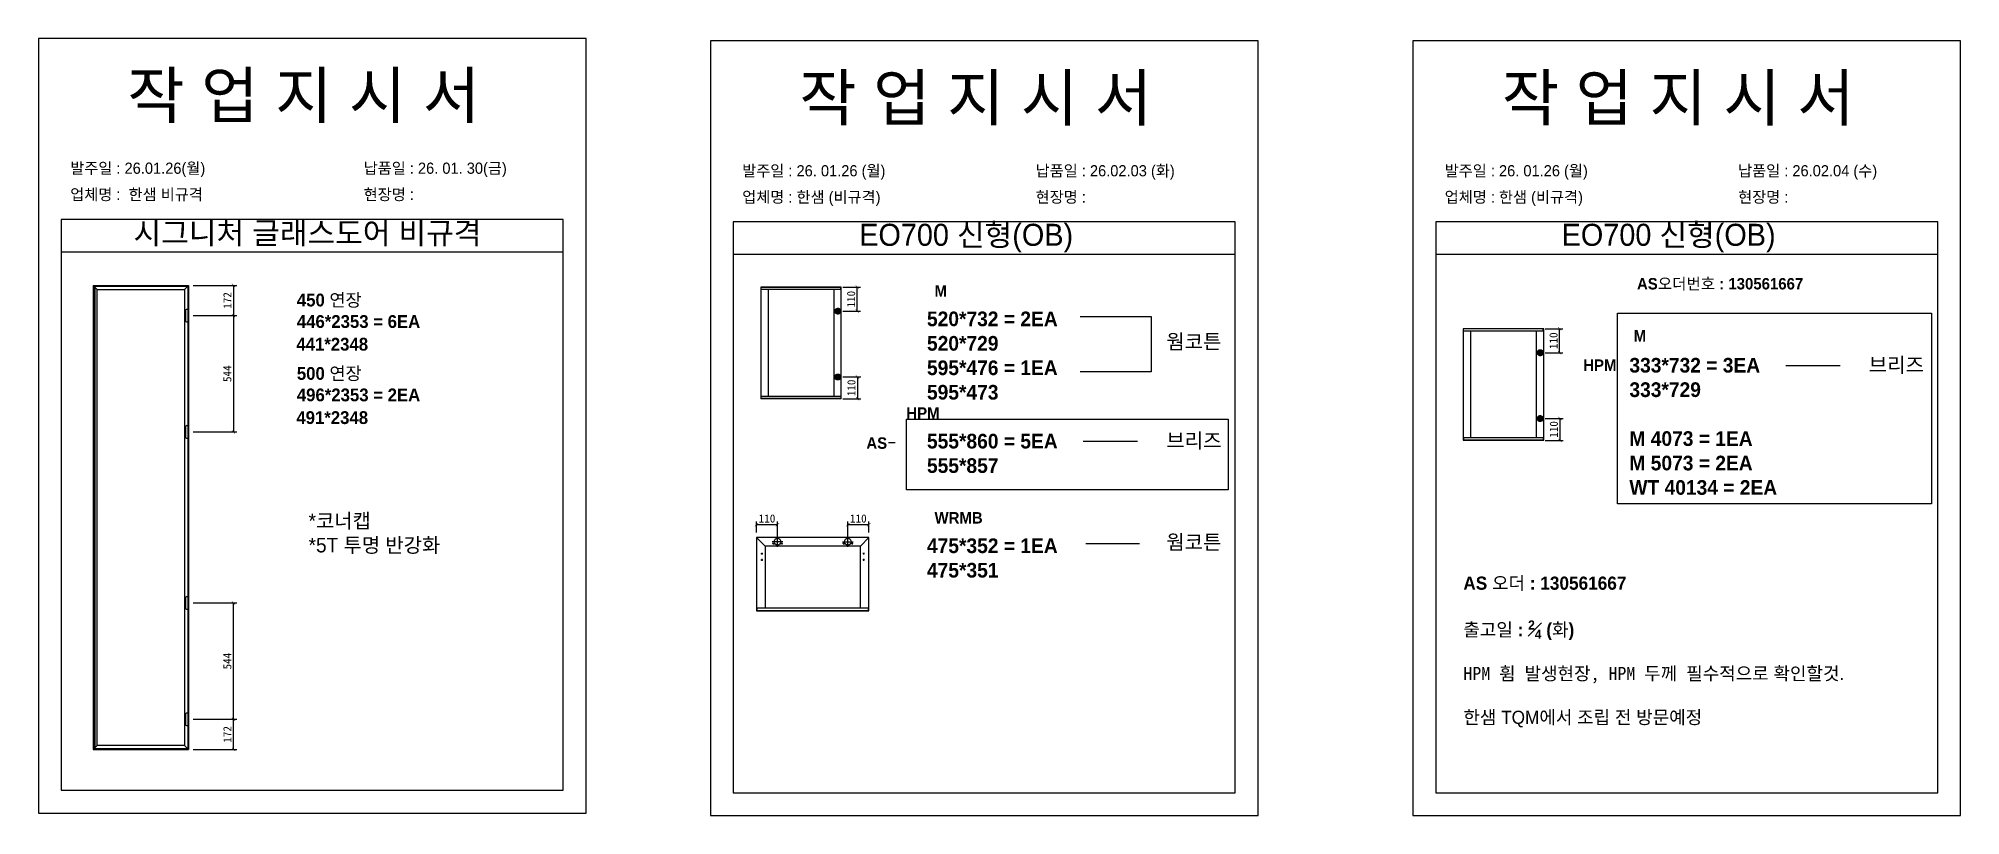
# Model space of a CAD drawing. Header units: millimetres. Extents: x -44117 to 256353, y -2095463 to 65325.
# Drawn here: x 110781 to 116677, y -660945 to -658561 of the extents above; entities that cross this region are included whole.
import ezdxf

# ---------------------------------------------------------------- set-up
doc = ezdxf.new("R2010")
doc.units = ezdxf.units.MM
doc.header["$LTSCALE"] = 10
doc.layers.add('Layer1', color=7, linetype='Continuous', lineweight=70)
doc.styles.add('MtX_Gulim', font='')
doc.styles.get('MtX_Gulim').set_extended_font_data('Gulim', bold=True)
doc.dimstyles.new('ISO-25', dxfattribs={"dimtxt": 2.5, "dimasz": 2.5, "dimexe": 1, "dimexo": 1, "dimtad": 1, "dimtxsty": 'Standard', "dimblk": 'ARCHTICK', "dimcen": 2.5, "dimadec": 0, "dimazin": 0, "dimtfac": 1, "dimtmove": 0, "dimatfit": 3, "dimfxl": 0, "dimarcsym": 0})

msp = doc.modelspace()

# ---------------------------------------------------------------- texts
at = {"linetype": 'Continuous', "style": 'MtX_Gulim'}
for s, height, p in [('M', 35.04934, (113529.71879, -659353.42506)), ('AS오더번호 : 130561667', 35.0493439, (115684.34817, -659331.37088)), ('450 연장', 39.271262, (111573.65765, -659383.495)), ('446*2353 = 6EA', 39.2712622, (111573.65765, -659449.35694)), ('M', 35.04934, (115674.09804, -659491.30382)), ('500 연장', 39.271262, (111573.65765, -659608.63148)), ('HPM', 35.049344, (115519.42569, -659581.15165)), ('496*2353 = 2EA', 39.2712622, (111573.65765, -659674.49341)), ('HPM', 35.049344, (113443.21119, -659728.17955)), ('WRMB', 35.049344, (113529.71879, -660049.35713))]:
    msp.add_text(s, height=height, dxfattribs=at).set_placement(p)
at = {"color": 242, "linetype": 'Continuous', "true_color": 0xcd2027, "style": 'MtX_Gulim'}
for s, p in [('441*2348', (111572.19572, -659518.9567)), ('491*2348', (111572.19572, -659744.09318))]:
    msp.add_text(s, height=39.271262, dxfattribs=at).set_placement(p)
at = {"color": 1, "linetype": 'Continuous', "style": 'MtX_Gulim'}
msp.add_text('AS', height=35.049344, dxfattribs=at).set_placement((113320.60952, -659820.14978))
at = {"attachment_point": 1}
for s, width, gutter_width, heights, insert, char_height in [('{\\fGulim|b0|i0|c129|p50;작 업 지 시 서}', 3307.3198183, 12.5, [-155.84554], (111053.83405, -658665.53969), 140), ('{\\fGulim|b0|i0|c129|p50;작 업 지 시 서}', 3307.3198183, 12.5, [-155.84554], (113115.07388, -658673.38202), 140), ('{\\fGulim|b0|i0|c129|p50;작 업 지 시 서}', 3307.3198183, 12.5, [-155.84554], (115269.70327, -658673.38202), 140), ('\\pt11;{\\fGulim|b0|i0|c129|p50;발주일 : 26.01.26(월)}', 3307.3198183, 12.5, [34.50412], (110878.6247, -658942.26011), 34.3), ('{\\fGulim|b0|i0|c129|p50;납품일 : 26. 01. 30(금)}', 3307.3198183, 12.5, [57.68947], (111778.60268, -658942.26011), 34.3), ('\\pt11;{\\fGulim|b0|i0|c129|p50;발주일 : 26. 01.26 (월)}', 3307.3198183, 12.5, [34.50412], (112939.86453, -658950.10245), 34.3), ('{\\fGulim|b0|i0|c129|p50;납품일 : 26.02.03 (화)}', 3307.3198183, 12.5, [35.09023], (113839.84251, -658950.10245), 34.3), ('\\pt11;{\\fGulim|b0|i0|c129|p50;발주일 : 26. 01.26 (월)}', 3307.3198183, 12.5, [34.50412], (115094.49391, -658950.10245), 34.3), ('{\\fGulim|b0|i0|c129|p50;납품일 : 26.02.04 (수)}', 3307.3198183, 12.5, [35.09023], (115994.4719, -658950.10245), 34.3), ('{\\fGulim|b0|i0|c129|p50;업체명 :  한샘 비규격}', 3307.3198183, 12.5, [36.11279], (110878.6247, -659022.91629), 34.3), ('{\\fGulim|b0|i0|c129|p50;현장명 : }', 3307.3198183, 12.5, [-38.2735], (111778.60268, -659022.91629), 34.3), ('{\\fGulim|b0|i0|c129|p50;업체명 : 한샘 (비규격)}', 3307.3198183, 12.5, [36.11279], (112939.86453, -659030.75862), 34.3), ('{\\fGulim|b0|i0|c129|p50;현장명 : }', 3307.3198183, 12.5, [-38.2735], (113839.84251, -659030.75862), 34.3), ('{\\fGulim|b0|i0|c129|p50;업체명 : 한샘 (비규격)}', 3307.3198183, 12.5, [36.11279], (115094.49391, -659030.75862), 34.3), ('{\\fGulim|b0|i0|c129|p50;현장명 : }', 3307.3198183, 12.5, [-38.2735], (115994.4719, -659030.75862), 34.3), ('{\\fGulim|b0|i0|c129|p50;시그니처 글래스도어 비규격}', 1597.0710432, 6.03612, [-75.34624], (111072.74952, -659124.32911), 67.6045736), ('{\\fGulim|b0|i0|c129|p50;EO700 신형(OB)}', 1597.0710432, 6.03612, [-85.06834], (113298.60834, -659129.91794), 67.6045736), ('{\\fGulim|b0|i0|c129|p50;EO700 신형(OB)}', 1597.0710432, 6.03612, [-85.06834], (115453.23773, -659129.91794), 67.6045736), ('{\\f굴림|b1|i0|c129|p50;520*732 = 2EA^J\\C1;520*729\\P\\C256;595*476 = 1EA\\P\\C1;595*473\\P\\P\\C256;555*860 = 5EA\\P\\C1;555*857}', 13607.1496112, 175, [-496.60714], (113506.49163, -659399.1121), 45), ('{\\f굴림|b1|i0|c129|p50;웜코튼}', 13607.1496112, 175, [-48.57143], (114240.67515, -659469.00829), 45), ('{\\f굴림|b1|i0|c129|p50;333*732 = 3EA^J\\C1;333*729\\P\\P\\C256;M 4073 = 1EA\\PM 5073 = 2EA\\PWT 40134 = 2EA}', 13607.1496112, 175, [-421.78571], (115661.12102, -659541.23907), 45), ('{\\f굴림|b1|i0|c129|p50;브리즈}', 13607.1496112, 175, [-50], (116395.30453, -659540.43511), 45), ('{\\f굴림|b1|i0|c129|p50;브리즈}', 13607.1496112, 175, [-50], (114240.67515, -659772.58605), 45), ('{\\fGulim|b0|i0|c129|p50;*코너캡\\P*5T 투명 반강화}', 1055.7982644, 3.99038, [-126.38025], (111609.64927, -660018.86829), 44.6923083), ('{\\f굴림|b1|i0|c129|p50;475*352 = 1EA^J\\C1;475*351}', 13607.1496112, 175, [-121.36905], (113506.49163, -660095.04417), 45), ('{\\f굴림|b1|i0|c129|p50;웜코튼}', 13607.1496112, 175, [-48.57143], (114240.67515, -660084.07501), 45)]:
    msp.add_mtext_dynamic_manual_height_columns(s, width=width, gutter_width=gutter_width, heights=heights, dxfattribs=dict(at, insert=insert, char_height=char_height))
at = {"color": 1, "insert": (115151.75382, -660212.16216), "char_height": 40.3322229, "attachment_point": 1}
msp.add_mtext_dynamic_manual_height_columns('{\\A1;\\f굴림|b1|i0|c129|p50;AS 오더 : 130561667\\P\\P출고일 : {\\H0.7x;\\S2#4;} (화)\\P}\\PHPM {\\f굴림|b0|i0|c129|p50;휨} {\\f굴림|b0|i0|c129|p50;발생현장}, HPM {\\f굴림|b0|i0|c129|p50;두께} {\\f굴림|b0|i0|c129|p50;필수적으로 확인할것.\\P\\P한샘 TQM에서 조립 전 방문예정}', width=12195.7020254, gutter_width=156.84753, heights=[-455.96034], dxfattribs=at)

# ---------------------------------------------------------------- blocks, each defined once
blk = doc.blocks.new('_ArchTick')
at = {"color": 0, "linetype": 'ByBlock', "const_width": 0.15}
blk.add_lwpolyline([(-0.5, -0.5), (0.5, 0.5)], dxfattribs=at)
blk = doc.blocks.new('*D4627')
at = {"color": 0, "lineweight": -2}
for p, q in [((111256.1, -659411.4), (111389.3, -659411.4)), ((111379.3, -659411.4), (111379.3, -659768.2)), ((111256.1, -659768.2), (111389.3, -659768.2))]:
    blk.add_line(p, q, dxfattribs=at)
at = {"layer": 'Defpoints', "color": 0}
for p in [(111241.1, -659411.4), (111241.1, -659768.2), (111379.3, -659768.2)]:
    blk.add_point(p, dxfattribs=at)
at = {"color": 0, "lineweight": -2, "xscale": 10, "yscale": 10, "zscale": 10}
for p, rotation in [((111379.3, -659411.4), 90), ((111379.3, -659768.2), 270)]:
    blk.add_blockref('_ArchTick', p, dxfattribs=dict(at, rotation=rotation))
at = {"color": 0, "insert": (111360.5, -659589.8), "char_height": 25, "attachment_point": 5, "rotation": 90}
blk.add_mtext('544', dxfattribs=at)
blk = doc.blocks.new('*D4628')
at = {"color": 0, "lineweight": -2}
for p, q in [((111256.1, -659318.9), (111389.3, -659318.9)), ((111379.3, -659318.9), (111379.3, -659411.4)), ((111256.1, -659411.4), (111389.3, -659411.4))]:
    blk.add_line(p, q, dxfattribs=at)
at = {"layer": 'Defpoints', "color": 0}
for p in [(111241.1, -659318.9), (111241.1, -659411.4), (111379.3, -659411.4)]:
    blk.add_point(p, dxfattribs=at)
at = {"color": 0, "lineweight": -2, "xscale": 10, "yscale": 10, "zscale": 10}
for p, rotation in [((111379.3, -659318.9), 90), ((111379.3, -659411.4), 270)]:
    blk.add_blockref('_ArchTick', p, dxfattribs=dict(at, rotation=rotation))
at = {"color": 0, "insert": (111360.5, -659365.1), "char_height": 25, "attachment_point": 5, "rotation": 90}
blk.add_mtext('172', dxfattribs=at)
blk = doc.blocks.new('*D4629')
at = {"color": 0, "lineweight": -2}
for p, q in [((111256.1, -660293), (111389.3, -660293)), ((111379.3, -660649.9), (111379.3, -660293)), ((111256.1, -660649.9), (111389.3, -660649.9))]:
    blk.add_line(p, q, dxfattribs=at)
at = {"layer": 'Defpoints', "color": 0}
for p in [(111241.1, -660293), (111379.3, -660293), (111241.1, -660649.9)]:
    blk.add_point(p, dxfattribs=at)
at = {"color": 0, "lineweight": -2, "xscale": 10, "yscale": 10, "zscale": 10}
for p, rotation in [((111379.3, -660293), 90), ((111379.3, -660649.9), 270)]:
    blk.add_blockref('_ArchTick', p, dxfattribs=dict(at, rotation=rotation))
at = {"color": 0, "insert": (111360.5, -660471.4), "char_height": 25, "attachment_point": 5, "rotation": 90}
blk.add_mtext('544', dxfattribs=at)
blk = doc.blocks.new('*D4630')
at = {"color": 0, "lineweight": -2}
for p, q in [((111256.1, -660649.9), (111389.3, -660649.9)), ((111379.3, -660742.4), (111379.3, -660649.9)), ((111256.1, -660742.4), (111389.3, -660742.4))]:
    blk.add_line(p, q, dxfattribs=at)
at = {"layer": 'Defpoints', "color": 0}
for p in [(111241.1, -660649.9), (111379.3, -660649.9), (111241.1, -660742.4)]:
    blk.add_point(p, dxfattribs=at)
at = {"color": 0, "lineweight": -2, "xscale": 10, "yscale": 10, "zscale": 10}
for p, rotation in [((111379.3, -660649.9), 90), ((111379.3, -660742.4), 270)]:
    blk.add_blockref('_ArchTick', p, dxfattribs=dict(at, rotation=rotation))
at = {"color": 0, "insert": (111360.5, -660696.1), "char_height": 25, "attachment_point": 5, "rotation": 90}
blk.add_mtext('172', dxfattribs=at)
blk = doc.blocks.new('*D4631')
at = {"color": 0, "lineweight": -2}
for p, q in [((112983.6, -660077.4), (112983.6, -660042.8)), ((112983.6, -660052.8), (113048.1, -660052.8)), ((113048.1, -660090.1), (113048.1, -660042.8))]:
    blk.add_line(p, q, dxfattribs=at)
at = {"layer": 'Defpoints', "color": 0}
for p in [(112983.6, -660092.4), (113048.1, -660052.8), (113048.1, -660105.1)]:
    blk.add_point(p, dxfattribs=at)
at = {"color": 0, "lineweight": -2, "xscale": 10, "yscale": 10, "zscale": 10, "rotation": 180}
blk.add_blockref('_ArchTick', (112983.6, -660052.8), dxfattribs=at)
at = {"color": 0, "lineweight": -2, "xscale": 10, "yscale": 10, "zscale": 10}
blk.add_blockref('_ArchTick', (113048.1, -660052.8), dxfattribs=at)
at = {"color": 0, "insert": (113015.9, -660034.1), "char_height": 25, "attachment_point": 5}
blk.add_mtext('110', dxfattribs=at)
blk = doc.blocks.new('*D4632')
at = {"color": 0, "lineweight": -2}
for p, q in [((113263.7, -660090.1), (113263.7, -660042.8)), ((113263.7, -660052.8), (113328.2, -660052.8)), ((113328.2, -660077.4), (113328.2, -660042.8))]:
    blk.add_line(p, q, dxfattribs=at)
at = {"layer": 'Defpoints', "color": 0}
for p in [(113328.2, -660052.8), (113328.2, -660092.4), (113263.7, -660105.1)]:
    blk.add_point(p, dxfattribs=at)
at = {"color": 0, "lineweight": -2, "xscale": 10, "yscale": 10, "zscale": 10, "rotation": 180}
blk.add_blockref('_ArchTick', (113263.7, -660052.8), dxfattribs=at)
at = {"color": 0, "lineweight": -2, "xscale": 10, "yscale": 10, "zscale": 10}
blk.add_blockref('_ArchTick', (113328.2, -660052.8), dxfattribs=at)
at = {"color": 0, "insert": (113296, -660034.1), "char_height": 25, "attachment_point": 5}
blk.add_mtext('110', dxfattribs=at)
blk = doc.blocks.new('*D4633')
at = {"color": 0, "lineweight": -2}
for p, q in [((113247.9, -659324.4), (113302.5, -659324.4)), ((113292.5, -659398), (113292.5, -659324.4)), ((113247.9, -659398), (113302.5, -659398))]:
    blk.add_line(p, q, dxfattribs=at)
at = {"layer": 'Defpoints', "color": 0}
for p in [(113232.9, -659324.4), (113292.5, -659324.4), (113232.9, -659398)]:
    blk.add_point(p, dxfattribs=at)
at = {"color": 0, "lineweight": -2, "xscale": 10, "yscale": 10, "zscale": 10}
for p, rotation in [((113292.5, -659324.4), 90), ((113292.5, -659398), 270)]:
    blk.add_blockref('_ArchTick', p, dxfattribs=dict(at, rotation=rotation))
at = {"color": 0, "insert": (113273.8, -659361.2), "char_height": 25, "attachment_point": 5, "rotation": 90}
blk.add_mtext('110', dxfattribs=at)
blk = doc.blocks.new('*D4634')
at = {"color": 0, "lineweight": -2}
for p, q in [((113247.9, -659599.9), (113303.5, -659599.9)), ((113293.5, -659599.9), (113293.5, -659666.8)), ((113247.9, -659666.8), (113303.5, -659666.8))]:
    blk.add_line(p, q, dxfattribs=at)
at = {"layer": 'Defpoints', "color": 0}
for p in [(113232.9, -659599.9), (113232.9, -659666.8), (113293.5, -659666.8)]:
    blk.add_point(p, dxfattribs=at)
at = {"color": 0, "lineweight": -2, "xscale": 10, "yscale": 10, "zscale": 10}
for p, rotation in [((113293.5, -659599.9), 90), ((113293.5, -659666.8), 270)]:
    blk.add_blockref('_ArchTick', p, dxfattribs=dict(at, rotation=rotation))
at = {"color": 0, "insert": (113274.7, -659633.3), "char_height": 25, "attachment_point": 5, "rotation": 90}
blk.add_mtext('110', dxfattribs=at)
blk = doc.blocks.new('*D4635')
at = {"color": 0, "lineweight": -2}
for p, q in [((115402.5, -659451.8), (115457.1, -659451.8)), ((115447.1, -659525.4), (115447.1, -659451.8)), ((115402.5, -659525.4), (115457.1, -659525.4))]:
    blk.add_line(p, q, dxfattribs=at)
at = {"layer": 'Defpoints', "color": 0}
for p in [(115387.5, -659451.8), (115447.1, -659451.8), (115387.5, -659525.4)]:
    blk.add_point(p, dxfattribs=at)
at = {"color": 0, "lineweight": -2, "xscale": 10, "yscale": 10, "zscale": 10}
for p, rotation in [((115447.1, -659451.8), 90), ((115447.1, -659525.4), 270)]:
    blk.add_blockref('_ArchTick', p, dxfattribs=dict(at, rotation=rotation))
at = {"color": 0, "insert": (115428.4, -659488.6), "char_height": 25, "attachment_point": 5, "rotation": 90}
blk.add_mtext('110', dxfattribs=at)
blk = doc.blocks.new('*D4636')
at = {"color": 0, "lineweight": -2}
for p, q in [((115402.5, -659727.3), (115458.1, -659727.3)), ((115448.1, -659727.3), (115448.1, -659794.2)), ((115402.5, -659794.2), (115458.1, -659794.2))]:
    blk.add_line(p, q, dxfattribs=at)
at = {"layer": 'Defpoints', "color": 0}
for p in [(115387.5, -659727.3), (115387.5, -659794.2), (115448.1, -659794.2)]:
    blk.add_point(p, dxfattribs=at)
at = {"color": 0, "lineweight": -2, "xscale": 10, "yscale": 10, "zscale": 10}
for p, rotation in [((115448.1, -659727.3), 90), ((115448.1, -659794.2), 270)]:
    blk.add_blockref('_ArchTick', p, dxfattribs=dict(at, rotation=rotation))
at = {"color": 0, "insert": (115429.3, -659760.8), "char_height": 25, "attachment_point": 5, "rotation": 90}
blk.add_mtext('110', dxfattribs=at)

# ---------------------------------------------------------------- dimensions: what is measured, and where the dimension line sits
for base, p1, p2, text, override, picture, middle in [((111379.26247, -659411.36467), (111241.12379, -659318.87021), (111241.12379, -659411.36467), '172', {"dimscale": 10, "dimasz": 1, "dimexo": 1.5}, '*D4628', (111360.51247, -659365.11744)), ((113292.50694, -659324.40115), (113232.89317, -659398.01763), (113232.89317, -659324.40115), '110', {"dimscale": 10, "dimasz": 1, "dimexo": 1.5, "dimtxsty": 'Standard'}, '*D4633', (113273.75694, -659361.20939)), ((111379.26247, -659768.22275), (111241.12379, -659411.36467), (111241.12379, -659768.22275), '544', {"dimscale": 10, "dimasz": 1, "dimexo": 1.5}, '*D4627', (111360.51247, -659589.79371)), ((115447.13633, -659451.82533), (115387.52256, -659525.44181), (115387.52256, -659451.82533), '110', {"dimscale": 10, "dimasz": 1, "dimexo": 1.5, "dimtxsty": 'Standard'}, '*D4635', (115428.38633, -659488.63357)), ((113293.46042, -659666.77997), (113232.89317, -659599.89559), (113232.89317, -659666.77997), '110', {"dimscale": 10, "dimasz": 1, "dimexo": 1.5, "dimtxsty": 'Standard'}, '*D4634', (113274.71042, -659633.33778)), ((115448.0898, -659794.20415), (115387.52256, -659727.31977), (115387.52256, -659794.20415), '110', {"dimscale": 10, "dimasz": 1, "dimexo": 1.5, "dimtxsty": 'Standard'}, '*D4636', (115429.3398, -659760.76196)), ((111379.26247, -660293.01405), (111241.12379, -660649.87213), (111241.12379, -660293.01405), '544', {"dimscale": 10, "dimasz": 1, "dimexo": 1.5}, '*D4629', (111360.51247, -660471.44309)), ((111379.26247, -660649.87213), (111241.12379, -660742.3666), (111241.12379, -660649.87213), '172', {"dimscale": 10, "dimasz": 1, "dimexo": 1.5}, '*D4630', (111360.51247, -660696.11936))]:
    dim = msp.add_linear_dim(base=base, p1=p1, p2=p2, angle=90, text=text, dimstyle='ISO-25', override=override)
    dim.commit()
    dim.dimension.update_dxf_attribs({"geometry": picture, "text_midpoint": middle})
for base, p1, p2, picture, middle in [((113048.14816, -660052.82585), (112983.62811, -660092.40625), (113048.14816, -660105.13268), '*D4631', (113015.88814, -660034.07585)), ((113328.21798, -660052.82585), (113263.69794, -660105.13268), (113328.21798, -660092.40625), '*D4632', (113295.95796, -660034.07585))]:
    dim = msp.add_linear_dim(base=base, p1=p1, p2=p2, text='110', dimstyle='ISO-25', override={"dimscale": 10, "dimasz": 1, "dimexo": 1.5, "dimtxsty": 'Standard'})
    dim.commit()
    dim.dimension.update_dxf_attribs({"geometry": picture, "text_midpoint": middle})

# ---------------------------------------------------------------- linework, layer by layer
for p, q in [((112391.02745, -659116.5469), (110851.02745, -659116.5469)), ((114452.26728, -659124.38924), (112912.26728, -659124.38924)), ((116606.89666, -659124.38924), (115066.89666, -659124.38924)), ((112391.02745, -659216.5469), (110851.02745, -659216.5469)), ((114452.26728, -659224.38924), (112912.26728, -659224.38924)), ((116606.89666, -659224.38924), (115066.89666, -659224.38924)), ((110948.55264, -659318.87021), (110948.55264, -660742.3666)), ((110948.55264, -659318.87021), (111241.12379, -659318.87021)), ((110948.55264, -659318.87021), (110961.01644, -659331.334)), ((110948.55264, -659318.87021), (110954.45655, -659318.87021)), ((110954.45655, -659318.87021), (110954.45655, -660742.3666)), ((111228.66, -659331.334), (111241.12379, -659318.87021)), ((111241.12379, -659318.87021), (111241.12379, -660742.3666)), ((112997.03051, -659324.64711), (112997.03051, -659666.534)), ((113243.53116, -659325.08984), (112997.03051, -659325.08984)), ((113243.53116, -659331.78), (112997.03051, -659331.78)), ((113243.28519, -659324.40115), (112997.27648, -659324.40115)), ((113018.92111, -659331.28808), (113018.92111, -659659.40111)), ((113221.39459, -659659.40111), (113221.39459, -659331.78)), ((113242.30135, -659331.78), (113242.30135, -659324.40115)), ((113243.53116, -659666.534), (113243.53116, -659324.64711)), ((115151.6599, -659452.07129), (115151.6599, -659793.95818)), ((115398.16054, -659452.51402), (115151.6599, -659452.51402)), ((115397.91458, -659451.82533), (115151.90586, -659451.82533)), ((115396.93073, -659459.20418), (115396.93073, -659451.82533)), ((115398.16054, -659793.95818), (115398.16054, -659452.07129)), ((115398.16054, -659459.20418), (115151.6599, -659459.20418)), ((115173.5505, -659458.71226), (115173.5505, -659786.82529)), ((115376.02398, -659786.82529), (115376.02398, -659459.20418)), ((116140.58917, -659564.66504), (116307.22079, -659564.66504)), ((113243.53116, -659659.40111), (112997.03051, -659659.40111)), ((113243.53116, -659666.09127), (112997.03051, -659666.09127)), ((113243.28519, -659666.77997), (112997.27648, -659666.77997)), ((112998.26032, -659666.77997), (112998.26032, -659659.40111)), ((113242.30135, -659659.40111), (113242.30135, -659666.77997)), ((113388.5549, -659800.44266), (113409.09653, -659800.44266)), ((113985.95978, -659796.81597), (114152.59141, -659796.81597)), ((115398.16054, -659786.82529), (115151.6599, -659786.82529)), ((115398.16054, -659793.51546), (115151.6599, -659793.51546)), ((115397.91458, -659794.20415), (115151.90586, -659794.20415)), ((115152.88971, -659794.20415), (115152.88971, -659786.82529)), ((115396.93073, -659786.82529), (115396.93073, -659794.20415)), ((112983.33215, -660092.40625), (112983.33215, -660316.74658)), ((113009.6729, -660118.747), (112983.41883, -660092.19697)), ((113328.21798, -660092.11029), (112983.62811, -660092.11029)), ((113048.14816, -660121.2761), (113048.14816, -660088.98926)), ((113263.69794, -660121.2761), (113263.69794, -660088.98926)), ((113302.17319, -660118.747), (113328.42726, -660092.19697)), ((113328.51394, -660316.74658), (113328.51394, -660092.40625)), ((112996.65051, -660141.83216), (113002.56978, -660141.83216)), ((112999.61014, -660138.87252), (112999.61014, -660144.79179)), ((112999.61014, -660157.81418), (112999.61014, -660163.73345)), ((113009.6729, -660118.747), (113009.6729, -660308.75556)), ((113302.17319, -660118.747), (113009.6729, -660118.747)), ((113064.29158, -660105.13268), (113032.00474, -660105.13268)), ((113037.19751, -660111.05195), (113032.46209, -660111.05195)), ((113034.8298, -660108.68424), (113034.8298, -660113.41966)), ((113063.83422, -660111.05195), (113059.09881, -660111.05195)), ((113061.46651, -660108.68424), (113061.46651, -660113.41966)), ((113247.55452, -660105.13268), (113279.84136, -660105.13268)), ((113252.7473, -660111.05195), (113248.01188, -660111.05195)), ((113250.37959, -660108.68424), (113250.37959, -660113.41966)), ((113279.38401, -660111.05195), (113274.6486, -660111.05195)), ((113277.0163, -660108.68424), (113277.0163, -660113.41966)), ((113302.17319, -660308.16364), (113302.17319, -660118.747)), ((113315.19559, -660141.83216), (113309.27632, -660141.83216)), ((113312.23596, -660138.87252), (113312.23596, -660144.79179)), ((113312.23596, -660157.81418), (113312.23596, -660163.73345)), ((113994.04149, -660111.07641), (114158.49641, -660111.07641)), ((112996.65051, -660160.77382), (113002.56978, -660160.77382)), ((113315.19559, -660160.77382), (113309.27632, -660160.77382)), ((112983.33215, -660308.16364), (113328.51394, -660308.16364)), ((112983.33215, -660316.21384), (113328.21798, -660316.21384)), ((112983.62811, -660317.04254), (113328.21798, -660317.04254)), ((112984.81196, -660308.16364), (112984.81196, -660317.04254)), ((113327.03413, -660317.04254), (113327.03413, -660308.16364)), ((110961.01644, -660729.9028), (110948.55264, -660742.3666)), ((110948.55264, -660742.3666), (111241.12379, -660742.3666)), ((111228.66, -660729.9028), (111241.12379, -660742.3666))]:
    msp.add_line(p, q)
at = {"linetype": 'Continuous'}
for p, q in [((110961.01644, -660729.9028), (110961.01644, -659331.334)), ((110961.01644, -659331.334), (111228.66, -659331.334)), ((111228.66, -659331.334), (111228.66, -660729.9028)), ((111228.66, -660729.9028), (110961.01644, -660729.9028))]:
    msp.add_line(p, q, dxfattribs=at)
for points in [[(110781.02745, -660937.37718), (112461.02745, -660937.37718), (112461.02745, -658561.37718), (110781.02745, -658561.37718)], [(112842.26728, -660945.21951), (114522.26728, -660945.21951), (114522.26728, -658569.21951), (112842.26728, -658569.21951)], [(114996.89666, -660945.21951), (116676.89666, -660945.21951), (116676.89666, -658569.21951), (114996.89666, -658569.21951)], [(110950.52061, -659320.83817), (111239.15582, -659320.83817), (111239.15582, -660740.39863), (110950.52061, -660740.39863)], [(115624.63476, -659403.92158), (116587.66751, -659403.92158), (116587.66751, -659988.59549), (115624.63476, -659988.59549)], [(113443.21119, -659729.01406), (114430.06828, -659729.01406), (114430.06828, -659946.45454), (113443.21119, -659946.45454)]]:
    msp.add_lwpolyline(points, close=True)
for points in [[(110851.02745, -659116.5469), (110851.02745, -660867.37718), (112391.02745, -660867.37718), (112391.02745, -659116.5469)], [(112912.26728, -659124.38924), (112912.26728, -660875.21951), (114452.26728, -660875.21951), (114452.26728, -659124.38924)], [(115066.89666, -659124.38924), (115066.89666, -660875.21951), (116606.89666, -660875.21951), (116606.89666, -659124.38924)], [(113976.15792, -659414.54343), (114194.24931, -659414.54343), (114194.24931, -659583.62552), (113976.15792, -659583.62552)]]:
    msp.add_lwpolyline(points)
for points in [[(111236.52138, -659430.69481), (111236.52138, -659430.69481, 0.4142135624), (111241.12379, -659426.0924), (111241.12379, -659396.63695, 0.4142135624), (111236.52138, -659392.03453), (111236.52138, -659392.03453, 0.4142135624), (111231.91896, -659396.63695), (111231.91896, -659426.0924, 0.4142135624)], [(111236.52138, -659787.55289), (111236.52138, -659787.55289, 0.4142135624), (111241.12379, -659782.95048), (111241.12379, -659753.49503, 0.4142135624), (111236.52138, -659748.89262), (111236.52138, -659748.89262, 0.4142135624), (111231.91896, -659753.49503), (111231.91896, -659782.95048, 0.4142135624)], [(111236.52138, -660312.34419), (111236.52138, -660312.34419, 0.4142135624), (111241.12379, -660307.74177), (111241.12379, -660278.28632, 0.4142135624), (111236.52138, -660273.68391), (111236.52138, -660273.68391, 0.4142135624), (111231.91896, -660278.28632), (111231.91896, -660307.74177, 0.4142135624)], [(111236.52138, -660669.20227), (111236.52138, -660669.20227, 0.4142135624), (111241.12379, -660664.59985), (111241.12379, -660635.14441, 0.4142135624), (111236.52138, -660630.54199), (111236.52138, -660630.54199, 0.4142135624), (111231.91896, -660635.14441), (111231.91896, -660664.59985, 0.4142135624)]]:
    msp.add_lwpolyline(points, format="xyb", close=True, dxfattribs=at)
for centre, radius in [((113048.14816, -660105.13268), 10.35872), ((113263.69794, -660105.13268), 10.35872), ((112999.61014, -660141.83215), 0.88789), ((112999.61014, -660160.77382), 0.88789), ((113034.8298, -660111.05195), 0.94708), ((113061.46651, -660111.05195), 0.94708), ((113250.37959, -660111.05195), 0.94708), ((113277.0163, -660111.05195), 0.94708), ((113312.23596, -660141.83215), 0.88789), ((113312.23596, -660160.77382), 0.88789)]:
    msp.add_circle(centre, radius)
for centre, radius, start, end in [((113243.28519, -659324.64711), 0.24596, 0, 90), ((115397.91458, -659452.07129), 0.24596, 0, 90), ((112997.27648, -659666.534), 0.24596, 180, 270), ((113243.28519, -659666.534), 0.24596, 270, 0), ((115151.90586, -659793.95819), 0.24596, 180, 270), ((115397.91458, -659793.95819), 0.24596, 270, 0), ((112983.62811, -660092.40625), 0.29596, 90, 180), ((113328.21798, -660092.40625), 0.29596, 0, 90), ((112983.62811, -660316.74658), 0.29596, 180, 270), ((113328.21798, -660316.74658), 0.29596, 270, 0)]:
    msp.add_arc(centre, radius, start, end)
at = {"layer": 'Layer1'}
for p, q in [((113232.89317, -659388.95243), (113232.89317, -659407.08283)), ((115387.52256, -659516.37661), (115387.52256, -659534.50701)), ((113232.89317, -659608.96079), (113232.89317, -659590.83039)), ((115387.52256, -659736.38497), (115387.52256, -659718.25457))]:
    msp.add_line(p, q, dxfattribs=at)
for points in [[(113241.95837, -659398.01763), (113223.82797, -659398.01763)], [(115396.58776, -659525.44181), (115378.45736, -659525.44181)], [(113241.95837, -659599.89559), (113223.82797, -659599.89559)], [(115396.58776, -659727.31977), (115378.45736, -659727.31977)]]:
    msp.add_lwpolyline(points, close=True, dxfattribs=at)
for centre in [(113232.89317, -659398.01763), (115387.52256, -659525.44181), (113232.89317, -659599.89559), (115387.52256, -659727.31977)]:
    msp.add_circle(centre, 6.04347, dxfattribs=at)

msp.set_redraw_order([(e.dxf.handle, doc.entitydb.next_handle()) for e in msp.query("TEXT MTEXT ATTDEF DIMENSION ARC_DIMENSION")])  # texts and dimensions are drawn at this point

doc.saveas('drawing.dxf')
